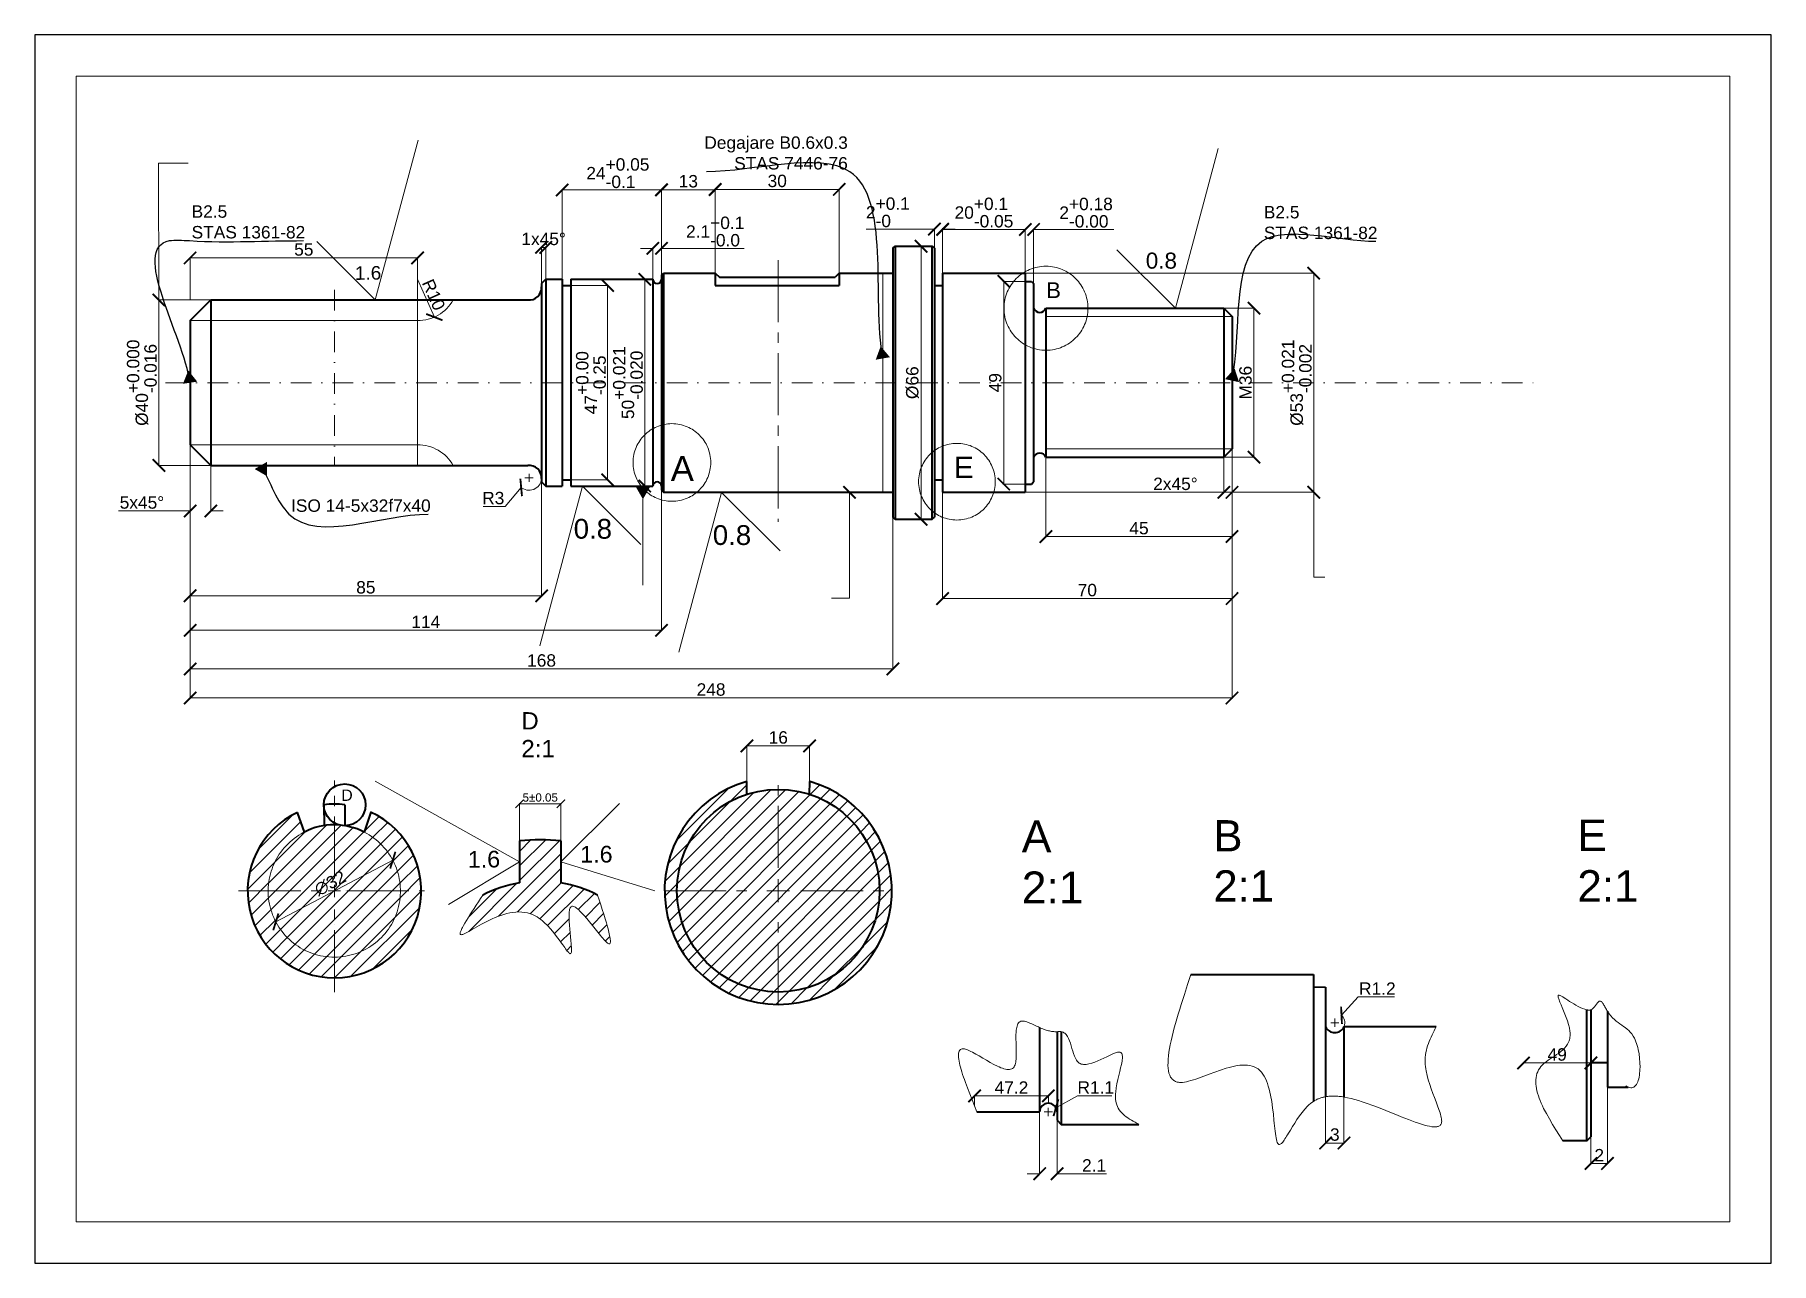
# Model space of a CAD drawing. Header units: inches. Extents: x 0 to 420, y 0 to 297.
import ezdxf

# ---------------------------------------------------------------- set-up
doc = ezdxf.new("R2010")
doc.units = ezdxf.units.IN
doc.header["$LTSCALE"] = 20
doc.header["$MEASUREMENT"] = 0
for name, pattern in [('ACAD_ISO02W100', [15, 12, -3]), ('CENTER2', [1.125, 0.75, -0.125, 0.125, -0.125]), ('DASHDOT2', [0.5, 0.25, -0.125, 0, -0.125])]:
    doc.linetypes.add(name, pattern=pattern)
for name, color, linetype, lineweight in [('axe', 160, 'DASHDOT2', 0), ('contur format interior', 252, 'Continuous', 0), ('cotare', 72, 'Continuous', 0), ('linie gorasa', 7, 'Continuous', 40), ('linie subtire', 7, 'ACAD_ISO02W100', 0)]:
    doc.layers.add(name, color=color, linetype=linetype, lineweight=lineweight)
doc.layers.add('format hartie', color=230, linetype='Continuous', lineweight=30, plot=False)
doc.styles.get("Standard").update_dxf_attribs({"font": 'arial.ttf'})
doc.dimstyles.get("Standard").update_dxf_attribs({"dimtxt": 3, "dimasz": 3, "dimexe": 0.18, "dimexo": 0.0625, "dimgap": 0.5, "dimtad": 1, "dimtoh": 1, "dimdec": 1, "dimzin": 12, "dimdsep": 46, "dimtxsty": 'Standard', "dimblk": 'ARCHTICK', "dimcen": 1, "dimclrd": 256, "dimclre": 256, "dimclrt": 256, "dimadec": 0, "dimazin": 3, "dimtfac": 1, "dimtdec": 1, "dimtofl": 0, "dimtmove": 0, "dimatfit": 0, "dimldrblk": 'DATUMFILLED', "dimfxl": 1, "dimtolj": 1, "dimtzin": 0, "dimlwd": -1, "dimlwe": -1, "dimarcsym": 0})

msp = doc.modelspace()

# ---------------------------------------------------------------- texts
at = {"layer": 'cotare'}
for s, height, p in [('0.8', 3.883, (268.72, 240.45)), ('0.8', 4.778, (130.35, 175.17)), ('0.8', 4.778, (164, 173.65)), ('1.6', 4.034, (131.93, 96.88))]:
    msp.add_text(s, height=height, dxfattribs=at).set_placement(p)
for height, rotation, p in [(3.273, 0.8161, (77.47, 237.73)), (4.034, 0.865, (104.76, 95.59))]:
    msp.add_text('1.6', height=height, rotation=rotation, dxfattribs=at).set_placement(p)
at = {"layer": 'cotare', "char_height": 3}
for s, insert, attachment_point in [('\\A1;Degajare B0.6x0.3\\PSTAS 7446-76', (196.65, 264.38), 9), ('\\A1;B2.5\\PSTAS 1361-82', (37.94, 247.72), 7), ('\\A1;B2.5\\PSTAS 1361-82', (297.27, 247.56), 7), ('\\A1;ISO 14-5x32f7x40', (61.99, 181.62), 7)]:
    msp.add_mtext(s, dxfattribs=dict(at, insert=insert, attachment_point=attachment_point))
at = {"layer": 'linie gorasa'}
msp.add_text('D', height=2.75, dxfattribs=at).set_placement((74.13, 111.78))
at = {"layer": 'linie subtire'}
for s, height, p in [('D', 4.18, (117.68, 129.05)), ('2:1', 4.182, (117.68, 122.33)), ('A', 7.69, (238.73, 99.37)), ('B', 7.55, (285.08, 99.57)), ('E', 7.63, (373.11, 99.65)), ('2:1', 7.687, (238.73, 87.02)), ('2:1', 7.55, (285.08, 87.45)), ('2:1', 7.627, (373.11, 87.4))]:
    msp.add_text(s, height=height, dxfattribs=at).set_placement(p)
at = {"layer": 'linie subtire', "attachment_point": 1}
for s, width, gutter_width, insert, char_height in [('B', 1.3626, 19.14, (244.63, 237.16), 3.83), ('A', 1.5057, 30.01, (153.83, 195.14), 6), ('E', 1.1718, 25.74, (222.31, 194.98), 5.15)]:
    msp.add_mtext_dynamic_manual_height_columns(s, width=width, gutter_width=gutter_width, heights=[0], dxfattribs=dict(at, insert=insert, char_height=char_height))

# ---------------------------------------------------------------- blocks, each defined once
blk = doc.blocks.new('_ArchTick')
at = {"color": 0, "linetype": 'ByBlock', "const_width": 0.15}
blk.add_lwpolyline([(-0.5, -0.5), (0.5, 0.5)], dxfattribs=at)
blk = doc.blocks.new('*D5')
at = {"layer": 'cotare', "transparency": 16777216}
for p, q in [((42.52, 232.88), (29.84, 232.88)), ((30.02, 192.88), (30.02, 232.88)), ((42.52, 192.88), (29.84, 192.88))]:
    blk.add_line(p, q, dxfattribs=at)
at = {"layer": 'Defpoints', "color": 0, "transparency": 16777216}
for p in [(30.02, 232.88), (42.58, 232.88), (42.58, 192.88)]:
    blk.add_point(p, dxfattribs=at)
at = {"layer": 'cotare', "transparency": 16777216, "xscale": 3, "yscale": 3, "zscale": 3}
for p, rotation in [((30.02, 232.88), 90), ((30.02, 192.88), 270)]:
    blk.add_blockref('_ArchTick', p, dxfattribs=dict(at, rotation=rotation))
at = {"layer": 'cotare', "transparency": 16777216, "insert": (25.9, 212.88), "char_height": 3, "attachment_point": 5, "rotation": 90}
blk.add_mtext('\\A1;%%C40\\S+0.000^ -0.016;', dxfattribs=at)
blk = doc.blocks.new('_DatumFilled')
at = {"color": 0, "linetype": 'ByBlock'}
blk.add_solid([(0, 0.58), (-1, 0), (0, -0.58)], dxfattribs=at)
blk = doc.blocks.new('*D11')
at = {"layer": 'cotare', "transparency": 16777216}
for p, q in [((243.05, 36.52), (243.05, 21.47)), ((247.25, 36.52), (247.25, 21.47)), ((243.05, 21.65), (240.05, 21.65)), ((247.25, 21.65), (259.19, 21.65))]:
    blk.add_line(p, q, dxfattribs=at)
at = {"layer": 'Defpoints', "color": 0, "transparency": 16777216}
for p in [(243.05, 36.58), (247.25, 36.58), (247.25, 21.65)]:
    blk.add_point(p, dxfattribs=at)
at = {"layer": 'cotare', "transparency": 16777216, "xscale": 3, "yscale": 3, "zscale": 3}
blk.add_blockref('_ArchTick', (243.05, 21.65), dxfattribs=at)
at = {"layer": 'cotare', "transparency": 16777216, "xscale": 3, "yscale": 3, "zscale": 3, "rotation": 180}
blk.add_blockref('_ArchTick', (247.25, 21.65), dxfattribs=at)
at = {"layer": 'cotare', "transparency": 16777216, "insert": (256.22, 23.66), "char_height": 3, "attachment_point": 5}
blk.add_mtext('\\A1;2.1', dxfattribs=at)
blk = doc.blocks.new('*U14')
at = {"layer": 'axe', "color": 0, "linetype": 'CENTER2', "transparency": 16777216}
for p, q in [((0, 3), (0, 26.72)), ((-23.16, 0), (-3, 0)), ((3, 0), (21.82, 0)), ((0, -24.45), (0, -3))]:
    blk.add_line(p, q, dxfattribs=at)
at = {"layer": 'axe', "color": 0, "linetype": 'Continuous', "transparency": 16777216}
for p, q in [((-1.5, 0), (1.5, 0)), ((0, -1.5), (0, 1.5))]:
    blk.add_line(p, q, dxfattribs=at)
blk = doc.blocks.new('*U15')
at = {"layer": 'axe', "color": 0, "linetype": 'CENTER2', "transparency": 16777216}
blk.add_line((0, 29.62), (0, -33.6), dxfattribs=at)
blk = doc.blocks.new('*D20')
at = {"layer": 'cotare', "transparency": 16777216}
for p, q in [((117.26, 102.15), (117.26, 111.25)), ((117.26, 111.07), (127.26, 111.07)), ((127.26, 102.15), (127.26, 111.25))]:
    blk.add_line(p, q, dxfattribs=at)
at = {"layer": 'Defpoints', "color": 0, "transparency": 16777216}
for p in [(127.26, 111.07), (117.26, 102.09), (127.26, 102.09)]:
    blk.add_point(p, dxfattribs=at)
at = {"layer": 'cotare', "transparency": 16777216, "xscale": 2, "yscale": 2, "zscale": 2, "rotation": 180}
blk.add_blockref('_ArchTick', (117.26, 111.07), dxfattribs=at)
at = {"layer": 'cotare', "transparency": 16777216, "xscale": 2, "yscale": 2, "zscale": 2}
blk.add_blockref('_ArchTick', (127.26, 111.07), dxfattribs=at)
at = {"layer": 'cotare', "transparency": 16777216, "insert": (122.26, 112.59), "char_height": 2, "attachment_point": 5}
blk.add_mtext('\\A1;5±0.05', dxfattribs=at)
blk = doc.blocks.new('*D24')
at = {"layer": 'cotare', "transparency": 16777216}
blk.add_line((58.31, 82.52), (86.6, 97.45), dxfattribs=at)
at = {"layer": 'Defpoints', "color": 0, "transparency": 16777216}
for p in [(86.6, 97.45), (58.31, 82.52)]:
    blk.add_point(p, dxfattribs=at)
at = {"layer": 'cotare', "transparency": 16777216, "xscale": 3, "yscale": 3, "zscale": 3}
for p, rotation in [((86.6, 97.45), 27.81935306880945), ((58.31, 82.52), 207.8193530688095)]:
    blk.add_blockref('_ArchTick', p, dxfattribs=dict(at, rotation=rotation))
at = {"layer": 'cotare', "transparency": 16777216, "insert": (71.47, 91.86), "char_height": 3, "attachment_point": 5, "rotation": 27.8194}
blk.add_mtext('\\A1;∅32', dxfattribs=at)
blk = doc.blocks.new('*D25')
at = {"layer": 'cotare', "transparency": 16777216}
for p, q in [((37.58, 232.94), (37.58, 243.23)), ((37.58, 243.05), (92.58, 243.05)), ((92.58, 232.94), (92.58, 243.23))]:
    blk.add_line(p, q, dxfattribs=at)
at = {"layer": 'Defpoints', "color": 0, "transparency": 16777216}
for p in [(92.58, 243.05), (37.58, 232.88), (92.58, 232.88)]:
    blk.add_point(p, dxfattribs=at)
at = {"layer": 'cotare', "transparency": 16777216, "xscale": 3, "yscale": 3, "zscale": 3, "rotation": 180}
blk.add_blockref('_ArchTick', (37.58, 243.05), dxfattribs=at)
at = {"layer": 'cotare', "transparency": 16777216, "xscale": 3, "yscale": 3, "zscale": 3}
blk.add_blockref('_ArchTick', (92.58, 243.05), dxfattribs=at)
at = {"layer": 'cotare', "transparency": 16777216, "insert": (65.08, 245.07), "char_height": 3, "attachment_point": 5}
blk.add_mtext('\\A1;55', dxfattribs=at)
blk = doc.blocks.new('*D27')
at = {"layer": 'cotare', "transparency": 16777216}
blk.add_line((92.58, 237.88), (96.65, 228.74), dxfattribs=at)
at = {"layer": 'Defpoints', "color": 0, "transparency": 16777216}
for p in [(92.58, 237.88), (96.65, 228.74)]:
    blk.add_point(p, dxfattribs=at)
at = {"layer": 'cotare', "transparency": 16777216, "xscale": 3, "yscale": 3, "zscale": 3, "rotation": 293.988805278494}
blk.add_blockref('_ArchTick', (96.65, 228.74), dxfattribs=at)
at = {"layer": 'cotare', "transparency": 16777216, "insert": (96.47, 234.14), "char_height": 3, "attachment_point": 5, "rotation": 293.9888}
blk.add_mtext('\\A1;R10', dxfattribs=at)
blk = doc.blocks.new('*D29')
at = {"layer": 'cotare', "transparency": 16777216}
for p, q in [((127.58, 237.94), (127.58, 259.65)), ((127.58, 259.47), (151.58, 259.47)), ((151.58, 237.94), (151.58, 259.65))]:
    blk.add_line(p, q, dxfattribs=at)
at = {"layer": 'Defpoints', "color": 0, "transparency": 16777216}
for p in [(151.58, 259.47), (127.58, 237.88), (151.58, 237.88)]:
    blk.add_point(p, dxfattribs=at)
at = {"layer": 'cotare', "transparency": 16777216, "xscale": 3, "yscale": 3, "zscale": 3, "rotation": 180}
blk.add_blockref('_ArchTick', (127.58, 259.47), dxfattribs=at)
at = {"layer": 'cotare', "transparency": 16777216, "xscale": 3, "yscale": 3, "zscale": 3}
blk.add_blockref('_ArchTick', (151.58, 259.47), dxfattribs=at)
at = {"layer": 'cotare', "transparency": 16777216, "insert": (141.04, 263.54), "char_height": 3, "attachment_point": 5}
blk.add_mtext('\\A1;24\\S+0.05^ -0.1;', dxfattribs=at)
blk = doc.blocks.new('*D30')
at = {"layer": 'cotare', "transparency": 16777216}
for p, q in [((122.58, 236.94), (122.58, 245.77)), ((122.58, 245.59), (123.58, 245.59)), ((123.58, 237.94), (123.58, 245.77))]:
    blk.add_line(p, q, dxfattribs=at)
at = {"layer": 'Defpoints', "color": 0, "transparency": 16777216}
for p in [(123.58, 245.59), (122.58, 236.88), (123.58, 237.88)]:
    blk.add_point(p, dxfattribs=at)
at = {"layer": 'cotare', "transparency": 16777216, "xscale": 3, "yscale": 3, "zscale": 3, "rotation": 180}
blk.add_blockref('_ArchTick', (122.58, 245.59), dxfattribs=at)
at = {"layer": 'cotare', "transparency": 16777216, "xscale": 3, "yscale": 3, "zscale": 3}
blk.add_blockref('_ArchTick', (123.58, 245.59), dxfattribs=at)
at = {"layer": 'cotare', "transparency": 16777216, "insert": (123.08, 247.62), "char_height": 3, "attachment_point": 5}
blk.add_mtext('\\A1;1x45%%d', dxfattribs=at)
blk = doc.blocks.new('*D31')
at = {"layer": 'cotare', "transparency": 16777216}
for p, q in [((149.48, 245.36), (146.48, 245.36)), ((149.48, 237.94), (149.48, 245.54)), ((151.58, 237.94), (151.58, 245.54)), ((151.58, 245.36), (171.57, 245.36))]:
    blk.add_line(p, q, dxfattribs=at)
at = {"layer": 'Defpoints', "color": 0, "transparency": 16777216}
for p in [(151.58, 245.36), (149.48, 237.88), (151.58, 237.88)]:
    blk.add_point(p, dxfattribs=at)
at = {"layer": 'cotare', "transparency": 16777216, "xscale": 3, "yscale": 3, "zscale": 3}
blk.add_blockref('_ArchTick', (149.48, 245.36), dxfattribs=at)
at = {"layer": 'cotare', "transparency": 16777216, "xscale": 3, "yscale": 3, "zscale": 3, "rotation": 180}
blk.add_blockref('_ArchTick', (151.58, 245.36), dxfattribs=at)
at = {"layer": 'cotare', "transparency": 16777216, "insert": (164.58, 249.43), "char_height": 3, "attachment_point": 5}
blk.add_mtext('\\A1;2.1\\S+0.1^ -0.0;', dxfattribs=at)
blk = doc.blocks.new('*D32')
at = {"layer": 'cotare', "transparency": 16777216}
for p, q in [((151.58, 238.94), (151.58, 259.71)), ((151.58, 259.53), (164.58, 259.53)), ((164.58, 239.44), (164.58, 259.71))]:
    blk.add_line(p, q, dxfattribs=at)
at = {"layer": 'Defpoints', "color": 0, "transparency": 16777216}
for p in [(164.58, 259.53), (151.58, 238.88), (164.58, 239.38)]:
    blk.add_point(p, dxfattribs=at)
at = {"layer": 'cotare', "transparency": 16777216, "xscale": 3, "yscale": 3, "zscale": 3, "rotation": 180}
blk.add_blockref('_ArchTick', (151.58, 259.53), dxfattribs=at)
at = {"layer": 'cotare', "transparency": 16777216, "xscale": 3, "yscale": 3, "zscale": 3}
blk.add_blockref('_ArchTick', (164.58, 259.53), dxfattribs=at)
at = {"layer": 'cotare', "transparency": 16777216, "insert": (158.08, 261.57), "char_height": 3, "attachment_point": 5}
blk.add_mtext('\\A1;13', dxfattribs=at)
blk = doc.blocks.new('*D33')
at = {"layer": 'cotare', "transparency": 16777216}
for p, q in [((164.58, 239.44), (164.58, 259.79)), ((164.58, 259.61), (194.58, 259.61)), ((194.58, 239.44), (194.58, 259.79))]:
    blk.add_line(p, q, dxfattribs=at)
at = {"layer": 'Defpoints', "color": 0, "transparency": 16777216}
for p in [(194.58, 259.61), (164.58, 239.38), (194.58, 239.38)]:
    blk.add_point(p, dxfattribs=at)
at = {"layer": 'cotare', "transparency": 16777216, "xscale": 3, "yscale": 3, "zscale": 3, "rotation": 180}
blk.add_blockref('_ArchTick', (164.58, 259.61), dxfattribs=at)
at = {"layer": 'cotare', "transparency": 16777216, "xscale": 3, "yscale": 3, "zscale": 3}
blk.add_blockref('_ArchTick', (194.58, 259.61), dxfattribs=at)
at = {"layer": 'cotare', "transparency": 16777216, "insert": (179.58, 261.65), "char_height": 3, "attachment_point": 5}
blk.add_mtext('\\A1;30', dxfattribs=at)
blk = doc.blocks.new('*D34')
at = {"layer": 'cotare', "transparency": 16777216}
for p, q in [((217.58, 250.02), (201.11, 250.02)), ((217.58, 239.44), (217.58, 250.2)), ((219.58, 239.44), (219.58, 250.2)), ((219.58, 250.02), (222.58, 250.02))]:
    blk.add_line(p, q, dxfattribs=at)
at = {"layer": 'Defpoints', "color": 0, "transparency": 16777216}
for p in [(217.58, 250.02), (217.58, 239.38), (219.58, 239.38)]:
    blk.add_point(p, dxfattribs=at)
at = {"layer": 'cotare', "transparency": 16777216, "xscale": 3, "yscale": 3, "zscale": 3}
blk.add_blockref('_ArchTick', (217.58, 250.02), dxfattribs=at)
at = {"layer": 'cotare', "transparency": 16777216, "xscale": 3, "yscale": 3, "zscale": 3, "rotation": 180}
blk.add_blockref('_ArchTick', (219.58, 250.02), dxfattribs=at)
at = {"layer": 'cotare', "transparency": 16777216, "insert": (206.34, 254.08), "char_height": 3, "attachment_point": 5}
blk.add_mtext('\\A1;2\\S+0.1^ -0;', dxfattribs=at)
blk = doc.blocks.new('*D35')
at = {"layer": 'cotare', "transparency": 16777216}
for p, q in [((219.58, 239.44), (219.58, 250.11)), ((219.58, 249.93), (239.58, 249.93)), ((239.58, 239.44), (239.58, 250.11))]:
    blk.add_line(p, q, dxfattribs=at)
at = {"layer": 'Defpoints', "color": 0, "transparency": 16777216}
for p in [(239.58, 249.93), (219.58, 239.38), (239.58, 239.38)]:
    blk.add_point(p, dxfattribs=at)
at = {"layer": 'cotare', "transparency": 16777216, "xscale": 3, "yscale": 3, "zscale": 3, "rotation": 180}
blk.add_blockref('_ArchTick', (219.58, 249.93), dxfattribs=at)
at = {"layer": 'cotare', "transparency": 16777216, "xscale": 3, "yscale": 3, "zscale": 3}
blk.add_blockref('_ArchTick', (239.58, 249.93), dxfattribs=at)
at = {"layer": 'cotare', "transparency": 16777216, "insert": (229.58, 254.02), "char_height": 3, "attachment_point": 5}
blk.add_mtext('\\A1;20\\S+0.1^ -0.05;', dxfattribs=at)
blk = doc.blocks.new('*D36')
at = {"layer": 'cotare', "transparency": 16777216}
for p, q in [((239.58, 249.93), (236.58, 249.93)), ((239.58, 236.94), (239.58, 250.11)), ((241.58, 236.94), (241.58, 250.11)), ((241.58, 249.93), (260.98, 249.93))]:
    blk.add_line(p, q, dxfattribs=at)
at = {"layer": 'Defpoints', "color": 0, "transparency": 16777216}
for p in [(239.58, 249.93), (239.58, 236.88), (241.58, 236.88)]:
    blk.add_point(p, dxfattribs=at)
at = {"layer": 'cotare', "transparency": 16777216, "xscale": 3, "yscale": 3, "zscale": 3}
blk.add_blockref('_ArchTick', (239.58, 249.93), dxfattribs=at)
at = {"layer": 'cotare', "transparency": 16777216, "xscale": 3, "yscale": 3, "zscale": 3, "rotation": 180}
blk.add_blockref('_ArchTick', (241.58, 249.93), dxfattribs=at)
at = {"layer": 'cotare', "transparency": 16777216, "insert": (254.28, 253.99), "char_height": 3, "attachment_point": 5}
blk.add_mtext('\\A1;2\\S+0.18^ -0.00;', dxfattribs=at)
blk = doc.blocks.new('*D37')
at = {"layer": 'cotare', "transparency": 16777216}
for p, q in [((239.52, 237.38), (234.18, 237.38)), ((234.36, 237.38), (234.36, 188.38)), ((239.52, 188.38), (234.18, 188.38))]:
    blk.add_line(p, q, dxfattribs=at)
at = {"layer": 'Defpoints', "color": 0, "transparency": 16777216}
for p in [(239.58, 237.38), (234.36, 188.38), (239.58, 188.38)]:
    blk.add_point(p, dxfattribs=at)
at = {"layer": 'cotare', "transparency": 16777216, "xscale": 3, "yscale": 3, "zscale": 3}
for p, rotation in [((234.36, 237.38), 90), ((234.36, 188.38), 270)]:
    blk.add_blockref('_ArchTick', p, dxfattribs=dict(at, rotation=rotation))
at = {"layer": 'cotare', "transparency": 16777216, "insert": (232.33, 212.88), "char_height": 3, "attachment_point": 5, "rotation": 90}
blk.add_mtext('\\A1;49', dxfattribs=at)
blk = doc.blocks.new('*D39')
at = {"layer": 'cotare', "transparency": 16777216}
for p, q in [((214.39, 245.88), (214.39, 179.88)), ((214.45, 245.88), (214.57, 245.88)), ((214.45, 179.88), (214.57, 179.88))]:
    blk.add_line(p, q, dxfattribs=at)
at = {"layer": 'Defpoints', "color": 0, "transparency": 16777216}
for p in [(214.39, 245.88), (214.39, 179.88), (214.39, 179.88)]:
    blk.add_point(p, dxfattribs=at)
at = {"layer": 'cotare', "transparency": 16777216, "xscale": 3, "yscale": 3, "zscale": 3}
for p, rotation in [((214.39, 245.88), 90), ((214.39, 179.88), 270)]:
    blk.add_blockref('_ArchTick', p, dxfattribs=dict(at, rotation=rotation))
at = {"layer": 'cotare', "transparency": 16777216, "insert": (212.28, 212.88), "char_height": 3, "attachment_point": 5, "rotation": 90}
blk.add_mtext('\\A1;%%C66', dxfattribs=at)
blk = doc.blocks.new('*D40')
at = {"layer": 'cotare', "transparency": 16777216}
for p, q in [((129.75, 236.38), (138.75, 236.38)), ((138.57, 189.38), (138.57, 236.38)), ((129.75, 189.38), (138.75, 189.38))]:
    blk.add_line(p, q, dxfattribs=at)
at = {"layer": 'Defpoints', "color": 0, "transparency": 16777216}
for p in [(129.68, 236.38), (138.57, 236.38), (129.68, 189.38)]:
    blk.add_point(p, dxfattribs=at)
at = {"layer": 'cotare', "transparency": 16777216, "xscale": 3, "yscale": 3, "zscale": 3}
for p, rotation in [((138.57, 236.38), 90), ((138.57, 189.38), 270)]:
    blk.add_blockref('_ArchTick', p, dxfattribs=dict(at, rotation=rotation))
at = {"layer": 'cotare', "transparency": 16777216, "insert": (134.51, 212.88), "char_height": 3, "attachment_point": 5, "rotation": 90}
blk.add_mtext('\\A1;47\\S+0.00^ -0.25;', dxfattribs=at)
blk = doc.blocks.new('*D41')
at = {"layer": 'cotare', "transparency": 16777216}
for p, q in [((147.55, 237.88), (147.55, 187.88)), ((147.62, 237.88), (147.73, 237.88)), ((147.62, 187.88), (147.73, 187.88))]:
    blk.add_line(p, q, dxfattribs=at)
at = {"layer": 'Defpoints', "color": 0, "transparency": 16777216}
for p in [(147.55, 237.88), (147.55, 187.88), (147.55, 187.88)]:
    blk.add_point(p, dxfattribs=at)
at = {"layer": 'cotare', "transparency": 16777216, "xscale": 3, "yscale": 3, "zscale": 3}
for p, rotation in [((147.55, 237.88), 90), ((147.55, 187.88), 270)]:
    blk.add_blockref('_ArchTick', p, dxfattribs=dict(at, rotation=rotation))
at = {"layer": 'cotare', "transparency": 16777216, "insert": (143.46, 212.88), "char_height": 3, "attachment_point": 5, "rotation": 90}
blk.add_mtext('\\A1;50\\S+0.021^ -0.020;', dxfattribs=at)
blk = doc.blocks.new('*D42')
at = {"layer": 'cotare', "transparency": 16777216}
for p, q in [((287.63, 230.88), (295.06, 230.88)), ((294.88, 230.88), (294.88, 194.88)), ((287.63, 194.88), (295.06, 194.88))]:
    blk.add_line(p, q, dxfattribs=at)
at = {"layer": 'Defpoints', "color": 0, "transparency": 16777216}
for p in [(287.57, 230.88), (287.57, 194.88), (294.88, 194.88)]:
    blk.add_point(p, dxfattribs=at)
at = {"layer": 'cotare', "transparency": 16777216, "xscale": 3, "yscale": 3, "zscale": 3}
for p, rotation in [((294.88, 230.88), 90), ((294.88, 194.88), 270)]:
    blk.add_blockref('_ArchTick', p, dxfattribs=dict(at, rotation=rotation))
at = {"layer": 'cotare', "transparency": 16777216, "insert": (292.85, 212.88), "char_height": 3, "attachment_point": 5, "rotation": 90}
blk.add_mtext('\\A1;M36', dxfattribs=at)
blk = doc.blocks.new('*D43')
at = {"layer": 'cotare', "transparency": 16777216}
for p, q in [((239.65, 239.38), (309.51, 239.38)), ((309.33, 239.38), (309.33, 186.38)), ((239.65, 186.38), (309.51, 186.38))]:
    blk.add_line(p, q, dxfattribs=at)
at = {"layer": 'Defpoints', "color": 0, "transparency": 16777216}
for p in [(239.58, 239.38), (239.58, 186.38), (309.33, 186.38)]:
    blk.add_point(p, dxfattribs=at)
at = {"layer": 'cotare', "transparency": 16777216, "xscale": 3, "yscale": 3, "zscale": 3}
for p, rotation in [((309.33, 239.38), 90), ((309.33, 186.38), 270)]:
    blk.add_blockref('_ArchTick', p, dxfattribs=dict(at, rotation=rotation))
at = {"layer": 'cotare', "transparency": 16777216, "insert": (305.21, 212.88), "char_height": 3, "attachment_point": 5, "rotation": 90}
blk.add_mtext('\\A1;%%C53\\S+0.021^ -0.002;', dxfattribs=at)
blk = doc.blocks.new('*D45')
at = {"layer": 'cotare', "transparency": 16777216}
for p, q in [((244.58, 195.82), (244.58, 175.5)), ((289.58, 197.02), (289.58, 175.5)), ((289.58, 175.68), (244.58, 175.68))]:
    blk.add_line(p, q, dxfattribs=at)
at = {"layer": 'Defpoints', "color": 0, "transparency": 16777216}
for p in [(244.58, 195.88), (289.58, 197.08), (244.58, 175.68)]:
    blk.add_point(p, dxfattribs=at)
at = {"layer": 'cotare', "transparency": 16777216, "xscale": 3, "yscale": 3, "zscale": 3, "rotation": 180}
blk.add_blockref('_ArchTick', (244.58, 175.68), dxfattribs=at)
at = {"layer": 'cotare', "transparency": 16777216, "xscale": 3, "yscale": 3, "zscale": 3}
blk.add_blockref('_ArchTick', (289.58, 175.68), dxfattribs=at)
at = {"layer": 'cotare', "transparency": 16777216, "insert": (267.08, 177.7), "char_height": 3, "attachment_point": 5}
blk.add_mtext('\\A1;45', dxfattribs=at)
blk = doc.blocks.new('*D46')
at = {"layer": 'cotare', "transparency": 16777216}
for p, q in [((287.57, 196.82), (287.57, 186.2)), ((289.58, 196.82), (289.58, 186.2)), ((287.57, 186.38), (270.2, 186.38)), ((289.58, 186.38), (292.58, 186.38))]:
    blk.add_line(p, q, dxfattribs=at)
at = {"layer": 'Defpoints', "color": 0, "transparency": 16777216}
for p in [(287.57, 196.88), (289.58, 196.88), (287.57, 186.38)]:
    blk.add_point(p, dxfattribs=at)
at = {"layer": 'cotare', "transparency": 16777216, "xscale": 3, "yscale": 3, "zscale": 3}
blk.add_blockref('_ArchTick', (287.57, 186.38), dxfattribs=at)
at = {"layer": 'cotare', "transparency": 16777216, "xscale": 3, "yscale": 3, "zscale": 3, "rotation": 180}
blk.add_blockref('_ArchTick', (289.58, 186.38), dxfattribs=at)
at = {"layer": 'cotare', "transparency": 16777216, "insert": (275.89, 188.41), "char_height": 3, "attachment_point": 5}
blk.add_mtext('\\A1;2x45%%d', dxfattribs=at)
blk = doc.blocks.new('*D47')
at = {"layer": 'cotare', "transparency": 16777216}
for p, q in [((289.58, 196.82), (289.58, 160.5)), ((219.58, 186.32), (219.58, 160.5)), ((289.58, 160.68), (219.58, 160.68))]:
    blk.add_line(p, q, dxfattribs=at)
at = {"layer": 'Defpoints', "color": 0, "transparency": 16777216}
for p in [(289.58, 196.88), (219.58, 186.38), (219.58, 160.68)]:
    blk.add_point(p, dxfattribs=at)
at = {"layer": 'cotare', "transparency": 16777216, "xscale": 3, "yscale": 3, "zscale": 3, "rotation": 180}
blk.add_blockref('_ArchTick', (219.58, 160.68), dxfattribs=at)
at = {"layer": 'cotare', "transparency": 16777216, "xscale": 3, "yscale": 3, "zscale": 3}
blk.add_blockref('_ArchTick', (289.58, 160.68), dxfattribs=at)
at = {"layer": 'cotare', "transparency": 16777216, "insert": (254.58, 162.72), "char_height": 3, "attachment_point": 5}
blk.add_mtext('\\A1;70', dxfattribs=at)
blk = doc.blocks.new('*D48')
at = {"layer": 'cotare', "transparency": 16777216}
for p, q in [((37.58, 197.82), (37.58, 136.48)), ((289.58, 194.82), (289.58, 136.48)), ((37.58, 136.66), (289.58, 136.66))]:
    blk.add_line(p, q, dxfattribs=at)
at = {"layer": 'Defpoints', "color": 0, "transparency": 16777216}
for p in [(37.58, 197.88), (289.58, 194.88), (289.58, 136.66)]:
    blk.add_point(p, dxfattribs=at)
at = {"layer": 'cotare', "transparency": 16777216, "xscale": 3, "yscale": 3, "zscale": 3, "rotation": 180}
blk.add_blockref('_ArchTick', (37.58, 136.66), dxfattribs=at)
at = {"layer": 'cotare', "transparency": 16777216, "xscale": 3, "yscale": 3, "zscale": 3}
blk.add_blockref('_ArchTick', (289.58, 136.66), dxfattribs=at)
at = {"layer": 'cotare', "transparency": 16777216, "insert": (163.58, 138.69), "char_height": 3, "attachment_point": 5}
blk.add_mtext('\\A1;248', dxfattribs=at)
blk = doc.blocks.new('*D49')
at = {"layer": 'cotare', "transparency": 16777216}
for p, q in [((37.58, 180.32), (37.58, 143.5)), ((207.58, 180.32), (207.58, 143.5)), ((207.58, 143.68), (37.58, 143.68))]:
    blk.add_line(p, q, dxfattribs=at)
at = {"layer": 'Defpoints', "color": 0, "transparency": 16777216}
for p in [(37.58, 180.38), (207.58, 180.38), (37.58, 143.68)]:
    blk.add_point(p, dxfattribs=at)
at = {"layer": 'cotare', "transparency": 16777216, "xscale": 3, "yscale": 3, "zscale": 3, "rotation": 180}
blk.add_blockref('_ArchTick', (37.58, 143.68), dxfattribs=at)
at = {"layer": 'cotare', "transparency": 16777216, "xscale": 3, "yscale": 3, "zscale": 3}
blk.add_blockref('_ArchTick', (207.58, 143.68), dxfattribs=at)
at = {"layer": 'cotare', "transparency": 16777216, "insert": (122.58, 145.71), "char_height": 3, "attachment_point": 5}
blk.add_mtext('\\A1;168', dxfattribs=at)
blk = doc.blocks.new('*D50')
at = {"layer": 'cotare', "transparency": 16777216}
for p, q in [((37.58, 186.82), (37.58, 152.85)), ((151.58, 186.82), (151.58, 152.85)), ((151.58, 153.03), (37.58, 153.03))]:
    blk.add_line(p, q, dxfattribs=at)
at = {"layer": 'Defpoints', "color": 0, "transparency": 16777216}
for p in [(37.58, 186.88), (151.58, 186.88), (37.58, 153.03)]:
    blk.add_point(p, dxfattribs=at)
at = {"layer": 'cotare', "transparency": 16777216, "xscale": 3, "yscale": 3, "zscale": 3, "rotation": 180}
blk.add_blockref('_ArchTick', (37.58, 153.03), dxfattribs=at)
at = {"layer": 'cotare', "transparency": 16777216, "xscale": 3, "yscale": 3, "zscale": 3}
blk.add_blockref('_ArchTick', (151.58, 153.03), dxfattribs=at)
at = {"layer": 'cotare', "transparency": 16777216, "insert": (94.58, 155.04), "char_height": 3, "attachment_point": 5}
blk.add_mtext('\\A1;114', dxfattribs=at)
blk = doc.blocks.new('*D51')
at = {"layer": 'cotare', "transparency": 16777216}
for p, q in [((37.58, 186.82), (37.58, 161.18)), ((122.58, 188.82), (122.58, 161.18)), ((122.58, 161.36), (37.58, 161.36))]:
    blk.add_line(p, q, dxfattribs=at)
at = {"layer": 'Defpoints', "color": 0, "transparency": 16777216}
for p in [(37.58, 186.88), (122.58, 188.88), (37.58, 161.36)]:
    blk.add_point(p, dxfattribs=at)
at = {"layer": 'cotare', "transparency": 16777216, "xscale": 3, "yscale": 3, "zscale": 3, "rotation": 180}
blk.add_blockref('_ArchTick', (37.58, 161.36), dxfattribs=at)
at = {"layer": 'cotare', "transparency": 16777216, "xscale": 3, "yscale": 3, "zscale": 3}
blk.add_blockref('_ArchTick', (122.58, 161.36), dxfattribs=at)
at = {"layer": 'cotare', "transparency": 16777216, "insert": (80.08, 163.39), "char_height": 3, "attachment_point": 5}
blk.add_mtext('\\A1;85', dxfattribs=at)
blk = doc.blocks.new('*D52')
at = {"layer": 'cotare', "transparency": 16777216}
for p, q in [((37.58, 192.82), (37.58, 181.69)), ((42.58, 192.82), (42.58, 181.69)), ((37.58, 181.87), (20.27, 181.87)), ((42.58, 181.87), (45.58, 181.87))]:
    blk.add_line(p, q, dxfattribs=at)
at = {"layer": 'Defpoints', "color": 0, "transparency": 16777216}
for p in [(37.58, 192.88), (42.58, 192.88), (37.58, 181.87)]:
    blk.add_point(p, dxfattribs=at)
at = {"layer": 'cotare', "transparency": 16777216, "xscale": 3, "yscale": 3, "zscale": 3}
blk.add_blockref('_ArchTick', (37.58, 181.87), dxfattribs=at)
at = {"layer": 'cotare', "transparency": 16777216, "xscale": 3, "yscale": 3, "zscale": 3, "rotation": 180}
blk.add_blockref('_ArchTick', (42.58, 181.87), dxfattribs=at)
at = {"layer": 'cotare', "transparency": 16777216, "insert": (25.93, 183.9), "char_height": 3, "attachment_point": 5}
blk.add_mtext('\\A1;5x45%%d', dxfattribs=at)
blk = doc.blocks.new('*D53')
at = {"layer": 'cotare', "transparency": 16777216}
for p, q in [((118.57, 189.88), (120.57, 189.88)), ((119.57, 188.88), (119.57, 190.88)), ((117.65, 187.56), (113.82, 182.94)), ((113.82, 182.94), (108.48, 182.94))]:
    blk.add_line(p, q, dxfattribs=at)
blk.add_arc((119.57, 189.88), 3.01, 226.8855, 356.216, dxfattribs=at)
at = {"layer": 'Defpoints', "color": 0, "transparency": 16777216}
for p in [(119.57, 189.88), (117.65, 187.56)]:
    blk.add_point(p, dxfattribs=at)
at = {"layer": 'cotare', "transparency": 16777216, "xscale": 3, "yscale": 3, "zscale": 3, "rotation": 50.30722199148471}
blk.add_blockref('_ArchTick', (117.65, 187.56), dxfattribs=at)
at = {"layer": 'cotare', "transparency": 16777216, "insert": (110.9, 184.97), "char_height": 3, "attachment_point": 5}
blk.add_mtext('\\A1;R3', dxfattribs=at)
blk = doc.blocks.new('*D54')
at = {"layer": 'cotare', "transparency": 16777216}
for p, q in [((246.99, 37.6), (252.24, 40.51)), ((252.24, 40.51), (260.5, 40.51)), ((244.15, 36.58), (246.15, 36.58)), ((245.15, 35.58), (245.15, 37.58))]:
    blk.add_line(p, q, dxfattribs=at)
at = {"layer": 'Defpoints', "color": 0, "transparency": 16777216}
for p in [(245.15, 36.58), (246.99, 37.6)]:
    blk.add_point(p, dxfattribs=at)
at = {"layer": 'cotare', "transparency": 16777216, "xscale": 3, "yscale": 3, "zscale": 3, "rotation": 208.9569306059067}
blk.add_blockref('_ArchTick', (246.99, 37.6), dxfattribs=at)
at = {"layer": 'cotare', "transparency": 16777216, "insert": (256.62, 42.51), "char_height": 3, "attachment_point": 5}
blk.add_mtext('\\A1;R1.1', dxfattribs=at)
blk = doc.blocks.new('*D55')
at = {"layer": 'cotare', "transparency": 16777216}
for p, q in [((227.3, 38.11), (227.3, 40.65)), ((245.17, 40.47), (227.3, 40.47)), ((245.17, 38.75), (245.17, 40.65))]:
    blk.add_line(p, q, dxfattribs=at)
at = {"layer": 'Defpoints', "color": 0, "transparency": 16777216}
for p in [(227.3, 40.47), (227.3, 38.05), (245.17, 38.68)]:
    blk.add_point(p, dxfattribs=at)
at = {"layer": 'cotare', "transparency": 16777216, "xscale": 3, "yscale": 3, "zscale": 3, "rotation": 180}
blk.add_blockref('_ArchTick', (227.3, 40.47), dxfattribs=at)
at = {"layer": 'cotare', "transparency": 16777216, "xscale": 3, "yscale": 3, "zscale": 3}
blk.add_blockref('_ArchTick', (245.17, 40.47), dxfattribs=at)
at = {"layer": 'cotare', "transparency": 16777216, "insert": (236.23, 42.48), "char_height": 3, "attachment_point": 5}
blk.add_mtext('\\A1;47.2', dxfattribs=at)
blk = doc.blocks.new('*D57')
at = {"layer": 'cotare', "transparency": 16777216}
for p, q in [((316.06, 59.94), (320.08, 64.39)), ((320.08, 64.39), (328.88, 64.39)), ((314.44, 57.16), (314.44, 59.16)), ((313.44, 58.16), (315.44, 58.16))]:
    blk.add_line(p, q, dxfattribs=at)
blk.add_arc((314.44, 58.16), 2.41, 338.8687, 52.1686, dxfattribs=at)
at = {"layer": 'Defpoints', "color": 0, "transparency": 16777216}
for p in [(316.06, 59.94), (314.44, 58.16)]:
    blk.add_point(p, dxfattribs=at)
at = {"layer": 'cotare', "transparency": 16777216, "xscale": 3, "yscale": 3, "zscale": 3, "rotation": 227.8814922316863}
blk.add_blockref('_ArchTick', (316.06, 59.94), dxfattribs=at)
at = {"layer": 'cotare', "transparency": 16777216, "insert": (324.73, 66.4), "char_height": 3, "attachment_point": 5}
blk.add_mtext('\\A1;R1.2', dxfattribs=at)
blk = doc.blocks.new('*D58')
at = {"layer": 'cotare', "transparency": 16777216}
for p, q in [((312.22, 49.57), (312.22, 28.89)), ((316.66, 49.57), (316.66, 28.89)), ((312.22, 29.07), (316.66, 29.07))]:
    blk.add_line(p, q, dxfattribs=at)
at = {"layer": 'Defpoints', "color": 0, "transparency": 16777216}
for p in [(312.22, 49.63), (316.66, 49.63), (316.66, 29.07)]:
    blk.add_point(p, dxfattribs=at)
at = {"layer": 'cotare', "transparency": 16777216, "xscale": 3, "yscale": 3, "zscale": 3, "rotation": 180}
blk.add_blockref('_ArchTick', (312.22, 29.07), dxfattribs=at)
at = {"layer": 'cotare', "transparency": 16777216, "xscale": 3, "yscale": 3, "zscale": 3}
blk.add_blockref('_ArchTick', (316.66, 29.07), dxfattribs=at)
at = {"layer": 'cotare', "transparency": 16777216, "insert": (314.44, 31.1), "char_height": 3, "attachment_point": 5}
blk.add_mtext('\\A1;3', dxfattribs=at)
blk = doc.blocks.new('*D60')
at = {"layer": 'cotare', "transparency": 16777216}
for p, q in [((376.39, 48.51), (376.39, 23.94)), ((380.39, 48.51), (380.39, 23.94)), ((376.39, 24.12), (380.39, 24.12))]:
    blk.add_line(p, q, dxfattribs=at)
at = {"layer": 'Defpoints', "color": 0, "transparency": 16777216}
for p in [(376.39, 48.57), (380.39, 48.57), (380.39, 24.12)]:
    blk.add_point(p, dxfattribs=at)
at = {"layer": 'cotare', "transparency": 16777216, "xscale": 3, "yscale": 3, "zscale": 3, "rotation": 180}
blk.add_blockref('_ArchTick', (376.39, 24.12), dxfattribs=at)
at = {"layer": 'cotare', "transparency": 16777216, "xscale": 3, "yscale": 3, "zscale": 3}
blk.add_blockref('_ArchTick', (380.39, 24.12), dxfattribs=at)
at = {"layer": 'cotare', "transparency": 16777216, "insert": (378.39, 26.13), "char_height": 3, "attachment_point": 5}
blk.add_mtext('\\A1;2', dxfattribs=at)
blk = doc.blocks.new('*D61')
at = {"layer": 'cotare', "transparency": 16777216}
for p, q in [((360.06, 48.51), (360.06, 48.24)), ((376.39, 48.42), (360.06, 48.42)), ((376.39, 48.51), (376.39, 48.24))]:
    blk.add_line(p, q, dxfattribs=at)
at = {"layer": 'Defpoints', "color": 0, "transparency": 16777216}
for p in [(360.06, 48.57), (360.06, 48.42), (376.39, 48.57)]:
    blk.add_point(p, dxfattribs=at)
at = {"layer": 'cotare', "transparency": 16777216, "xscale": 3, "yscale": 3, "zscale": 3, "rotation": 180}
blk.add_blockref('_ArchTick', (360.06, 48.42), dxfattribs=at)
at = {"layer": 'cotare', "transparency": 16777216, "xscale": 3, "yscale": 3, "zscale": 3}
blk.add_blockref('_ArchTick', (376.39, 48.42), dxfattribs=at)
at = {"layer": 'cotare', "transparency": 16777216, "insert": (368.22, 50.45), "char_height": 3, "attachment_point": 5}
blk.add_mtext('\\A1;49', dxfattribs=at)
blk = doc.blocks.new('*D66')
at = {"layer": 'cotare', "transparency": 16777216}
for p, q in [((172.26, 113.44), (172.26, 125.25)), ((172.26, 125.07), (187.41, 125.07)), ((187.41, 113.44), (187.41, 125.25))]:
    blk.add_line(p, q, dxfattribs=at)
at = {"layer": 'Defpoints', "color": 0, "transparency": 16777216}
for p in [(187.41, 125.07), (172.26, 113.37), (187.41, 113.37)]:
    blk.add_point(p, dxfattribs=at)
at = {"layer": 'cotare', "transparency": 16777216, "xscale": 3, "yscale": 3, "zscale": 3, "rotation": 180}
blk.add_blockref('_ArchTick', (172.26, 125.07), dxfattribs=at)
at = {"layer": 'cotare', "transparency": 16777216, "xscale": 3, "yscale": 3, "zscale": 3}
blk.add_blockref('_ArchTick', (187.41, 125.07), dxfattribs=at)
at = {"layer": 'cotare', "transparency": 16777216, "insert": (179.83, 127.1), "char_height": 3, "attachment_point": 5}
blk.add_mtext('\\A1;16', dxfattribs=at)
blk = doc.blocks.new('*U67')
at = {"layer": 'axe', "color": 0, "linetype": 'CENTER2', "transparency": 16777216}
for p, q in [((0, 5.5), (0, 27.62)), ((-27.62, 0), (-5.5, 0)), ((5.5, 0), (27.62, 0)), ((0, -27.62), (0, -5.5))]:
    blk.add_line(p, q, dxfattribs=at)
at = {"layer": 'axe', "color": 0, "linetype": 'Continuous', "transparency": 16777216}
for p, q in [((-2.75, 0), (2.75, 0)), ((0, -2.75), (0, 2.75))]:
    blk.add_line(p, q, dxfattribs=at)

# ---------------------------------------------------------------- dimensions: what is measured, and where the dimension line sits
at = {"layer": 'cotare'}
for base, p1, override, picture, middle in [((151.58, 259.47), (127.58, 237.88), {"dimtol": 1, "dimtp": 0.05, "dimtm": 0.1, "dimtdec": 2, "dimtzin": 8}, '*D29', (141.04, 259.47)), ((151.58, 245.36), (149.48, 237.88), {"dimtol": 1, "dimtp": 0.1, "dimtm": 1e-09}, '*D31', (164.58, 245.36))]:
    dim = msp.add_linear_dim(base=base, p1=p1, p2=(151.58, 237.88), dimstyle='Standard', override=override, dxfattribs=at)
    dim.commit()
    dim.dimension.update_dxf_attribs({"geometry": picture, "text_midpoint": middle, "dimtype": 160})
dim = msp.add_linear_dim(base=(164.58, 259.53), p1=(151.58, 238.88), p2=(164.58, 239.38), dimstyle='Standard', dxfattribs=at)
dim.commit()
dim.dimension.update_dxf_attribs({"geometry": '*D32', "text_midpoint": (158.08, 259.53), "dimtype": 160})
for base, p1, p2, picture, middle in [((194.58, 259.61), (164.58, 239.38), (194.58, 239.38), '*D33', (179.58, 261.65)), ((92.58, 243.05), (37.58, 232.88), (92.58, 232.88), '*D25', (65.08, 245.07)), ((219.58, 160.68), (289.58, 196.88), (219.58, 186.38), '*D47', (254.58, 162.72)), ((244.58, 175.68), (289.58, 197.08), (244.58, 195.88), '*D45', (267.08, 177.7)), ((37.58, 161.36), (122.58, 188.88), (37.58, 186.88), '*D51', (80.08, 163.39)), ((37.58, 153.03), (151.58, 186.88), (37.58, 186.88), '*D50', (94.58, 155.04))]:
    dim = msp.add_linear_dim(base=base, p1=p1, p2=p2, dimstyle='Standard', dxfattribs=at)
    dim.commit()
    dim.dimension.update_dxf_attribs({"geometry": picture, "text_midpoint": middle})
for base, p1, p2, override, picture, middle in [((217.58, 250.02), (219.58, 239.38), (217.58, 239.38), {"dimgap": 0.5, "dimtol": 1, "dimlim": 0, "dimtp": 0.1, "dimtm": 0, "dimtdec": 2, "dimtolj": 1, "dimtzin": 8}, '*D34', (206.34, 254.08)), ((239.58, 249.93), (219.58, 239.38), (239.58, 239.38), {"dimgap": 0.5, "dimtol": 1, "dimlim": 0, "dimtp": 0.1, "dimtm": 0.05, "dimtdec": 2, "dimtzin": 8}, '*D35', (229.58, 254.02)), ((239.58, 249.93), (241.58, 236.88), (239.58, 236.88), {"dimgap": 0.5, "dimjust": 1, "dimtoh": 0, "dimtol": 1, "dimlim": 0, "dimtp": 0.18, "dimtm": 1e-09, "dimtdec": 2}, '*D36', (254.28, 253.99)), ((127.26, 111.07), (117.26, 102.09), (127.26, 102.09), {"dimtxt": 2, "dimasz": 2, "dimlfac": 0.5, "dimtol": 1, "dimtp": 0.05, "dimtm": 0.05, "dimtdec": 2}, '*D20', (122.26, 112.59)), ((380.39, 24.12), (376.39, 48.57), (380.39, 48.57), {"dimlfac": 0.5}, '*D60', (378.39, 26.13)), ((247.25, 21.65), (243.05, 36.58), (247.25, 36.58), {"dimlfac": 0.5}, '*D11', (256.22, 23.66))]:
    dim = msp.add_linear_dim(base=base, p1=p1, p2=p2, dimstyle='Standard', override=override, dxfattribs=at)
    dim.commit()
    dim.dimension.update_dxf_attribs({"geometry": picture, "text_midpoint": middle})
for base, p1, p2, text, override, picture, middle in [((123.58, 245.59), (122.58, 236.88), (123.58, 237.88), '1x45%%d', {"dimtix": 1}, '*D30', (123.08, 245.59)), ((187.41, 125.07), (172.26, 113.37), (187.41, 113.37), '16', {"dimtol": 1, "dimtm": 0.043, "dimtdec": 3}, '*D66', (179.83, 125.07))]:
    dim = msp.add_linear_dim(base=base, p1=p1, p2=p2, text=text, dimstyle='Standard', override=override, dxfattribs=at)
    dim.commit()
    dim.dimension.update_dxf_attribs({"geometry": picture, "text_midpoint": middle, "dimtype": 160})
for base, p1, p2, text, picture, middle in [((214.39, 179.88), (214.39, 245.88), (214.39, 179.88), '%%C<>', '*D39', (212.28, 212.88)), ((294.88, 194.88), (287.57, 230.88), (287.57, 194.88), 'M36', '*D42', (292.85, 212.88))]:
    dim = msp.add_linear_dim(base=base, p1=p1, p2=p2, angle=90, text=text, dimstyle='Standard', dxfattribs=at)
    dim.commit()
    dim.dimension.update_dxf_attribs({"geometry": picture, "text_midpoint": middle})
for base, p1, p2, override, picture, middle in [((147.55, 187.88), (147.55, 237.88), (147.55, 187.88), {"dimgap": 0.5, "dimtol": 1, "dimlim": 0, "dimtp": 0.021, "dimtm": 0.02, "dimtdec": 3}, '*D41', (143.46, 212.88)), ((138.57, 236.38), (129.68, 189.38), (129.68, 236.38), {"dimgap": 0.5, "dimtol": 1, "dimlim": 0, "dimtm": 0.25, "dimtdec": 2}, '*D40', (134.51, 212.88))]:
    dim = msp.add_linear_dim(base=base, p1=p1, p2=p2, angle=90, dimstyle='Standard', override=override, dxfattribs=at)
    dim.commit()
    dim.dimension.update_dxf_attribs({"geometry": picture, "text_midpoint": middle})
for base, p1, p2, override, picture, middle in [((309.33, 186.38), (239.58, 239.38), (239.58, 186.38), {"dimgap": 0.5, "dimtol": 1, "dimlim": 0, "dimtp": 0.021, "dimtm": 0.002, "dimtdec": 3}, '*D43', (305.21, 212.88)), ((30.02, 232.88), (42.58, 192.88), (42.58, 232.88), {"dimscale": 1, "dimgap": 0.5, "dimtol": 1, "dimlim": 0, "dimtp": 0, "dimtm": 0.016, "dimtdec": 3, "dimtix": 0, "dimtofl": 0, "dimtmove": 0, "dimatfit": 0, "dimtolj": 1}, '*D5', (25.9, 212.88))]:
    dim = msp.add_linear_dim(base=base, p1=p1, p2=p2, angle=90, text='%%C<>', dimstyle='Standard', override=override, dxfattribs=at)
    dim.commit()
    dim.dimension.update_dxf_attribs({"geometry": picture, "text_midpoint": middle})
for center, mpoint, picture, middle in [((92.58, 237.88), (96.65, 228.74), '*D27', (96.47, 234.14)), ((119.57, 189.88), (117.65, 187.56), '*D53', (110.9, 184.97))]:
    dim = msp.add_radius_dim(center=center, mpoint=mpoint, dimstyle='Standard', dxfattribs=at)
    dim.commit()
    dim.dimension.update_dxf_attribs({"geometry": picture, "text_midpoint": middle})
dim = msp.add_linear_dim(base=(234.36, 188.38), p1=(239.58, 237.38), p2=(239.58, 188.38), angle=90, dimstyle='Standard', dxfattribs=at)
dim.commit()
dim.dimension.update_dxf_attribs({"geometry": '*D37', "text_midpoint": (232.33, 212.88)})
for base, p1, p2, text, picture, middle in [((289.58, 136.66), (37.58, 197.88), (289.58, 194.88), '248', '*D48', (163.58, 138.69)), ((287.57, 186.38), (289.58, 196.88), (287.57, 196.88), '2x45%%d', '*D46', (275.89, 188.41)), ((37.58, 181.87), (42.58, 192.88), (37.58, 192.88), '5x45%%d', '*D52', (25.93, 183.9)), ((37.58, 143.68), (207.58, 180.38), (37.58, 180.38), '168', '*D49', (122.58, 145.71)), ((360.06, 48.42), (376.39, 48.57), (360.06, 48.57), '49', '*D61', (368.22, 50.45)), ((316.66, 29.07), (312.22, 49.63), (316.66, 49.63), '3', '*D58', (314.44, 31.1)), ((227.3, 40.47), (245.17, 38.68), (227.3, 38.05), '47.2', '*D55', (236.23, 42.48))]:
    dim = msp.add_linear_dim(base=base, p1=p1, p2=p2, text=text, dimstyle='Standard', dxfattribs=at)
    dim.commit()
    dim.dimension.update_dxf_attribs({"geometry": picture, "text_midpoint": middle})
dim = msp.add_diameter_dim_2p(p1=(58.31, 82.52), p2=(86.6, 97.45), dimstyle='Standard', dxfattribs=at)
dim.commit()
dim.dimension.update_dxf_attribs({"geometry": '*D24', "text_midpoint": (71.47, 91.86)})
for center, mpoint, override, picture, middle in [((314.44, 58.16), (316.06, 59.94), {"dimscale": 1, "dimlfac": 0.5}, '*D57', (324.73, 66.4)), ((245.15, 36.58), (246.99, 37.6), {"dimlfac": 0.5}, '*D54', (256.62, 42.51))]:
    dim = msp.add_radius_dim(center=center, mpoint=mpoint, dimstyle='Standard', override=override, dxfattribs=at)
    dim.commit()
    dim.dimension.update_dxf_attribs({"geometry": picture, "text_midpoint": middle})

# ---------------------------------------------------------------- hatches: boundary and pattern name
at = {"layer": 'contur format interior'}
h = msp.add_hatch(dxfattribs=at)
h.set_pattern_fill('ANSI31', color=256, scale=20)
h.paths.add_polyline_path([(155.33, 90.07, 1), (204.33, 90.07, 1)])
h.paths.add_polyline_path([(187.43, 116.5), (187.41, 113.37, -0.32492), (204.33, 90.07), (207.33, 90.07, 0.334391)])
h.paths.add_polyline_path([(172.26, 113.37), (172.23, 116.5, 0.334373), (152.33, 90.07), (155.33, 90.07, -0.32492)])
h.paths.add_polyline_path([(207.33, 90.07), (204.33, 90.07, -0.414214), (179.83, 65.57), (179.83, 62.57, 0.414214)])
h.paths.add_polyline_path([(155.33, 90.07), (152.33, 90.07, 0.414214), (179.83, 62.57), (179.83, 65.57, -0.414214)])
h.paths.add_polyline_path([(79.71, 104.24, 0.078243), (74.98, 105.78, -0.060437), (73.77, 105.93, 0.138861), (65.22, 104.25, 4.174993)])
h.paths.add_polyline_path([(81.25, 109.08), (79.71, 104.24, -0.281942), (88.45, 90), (93.48, 90, 0.292976)])
h.paths.add_polyline_path([(93.48, 90), (88.45, 90, -0.413815), (72.48, 74), (72.48, 69, 0.414214)])
h.paths.add_polyline_path([(56.46, 90), (51.48, 90, 0.414214), (72.48, 69), (72.48, 74, -0.414871)])
h.paths.add_polyline_path([(65.22, 104.25), (63.55, 109, 0.290618), (51.48, 90), (56.46, 90, -0.282447)])
h = msp.add_hatch(dxfattribs=at)
h.set_pattern_fill('ANSI31', color=256, scale=20)
edge = h.paths.add_edge_path()
edge.add_line((127.26, 91.98), (127.26, 102.09))
edge.add_arc((122.26, 62.4), 40, 82.8192, 97.1808)
edge.add_line((117.26, 102.09), (117.26, 91.98))
edge.add_arc((122.26, 62.4), 30, 99.5941, 117.5321)
edge.add_spline(control_points=[(108.39, 89), (105.46, 84.61), (97.63, 72.9), (120.51, 93.92), (132.34, 66.12), (126.28, 95.28), (142.45, 69.68), (138.19, 82.68), (136.11, 89.01)], knot_values=[0, 0, 0, 0, 10.953825, 29.210146, 42.217551, 53.390766, 66.033559, 78.048112, 78.048112, 78.048112, 78.048112], degree=3, periodic=0)
edge.add_arc((122.26, 62.4), 30, 62.5064, 80.4059)
at = {"layer": 'cotare'}
h = msp.add_hatch(color=256, dxfattribs=at)
h.dxf.hatch_style = 1
h.paths.add_polyline_path([(148.96, 187.92), (145.25, 187.92), (147.1, 184.7)])

# ---------------------------------------------------------------- linework, layer by layer
at = {"layer": 'axe'}
for p, q in [((72.48, 235.36), (72.48, 192.88)), ((31.65, 212.88), (363.48, 212.88))]:
    msp.add_line(p, q, dxfattribs=at)
at = {"layer": 'contur format interior'}
msp.add_lwpolyline([(10, 10), (410, 10), (410, 287), (10, 287)], close=True, dxfattribs=at)
at = {"layer": 'cotare'}
for p, q in [((37.1, 265.93), (29.93, 265.93)), ((30.02, 232.88), (29.93, 265.93)), ((197.06, 186.38), (197.06, 160.79)), ((309.33, 186.38), (309.33, 165.87)), ((147.09, 184.7), (147.09, 163.96)), ((312.03, 165.87), (309.33, 165.87)), ((192.7, 160.79), (197.06, 160.79)), ((75.11, 90), (75.1, 90.02)), ((75.11, 90), (75.1, 90)), ((75.1, 90), (75.11, 90)), ((72.48, 81.91), (72.48, 81.92)), ((72.48, 81.92), (72.48, 81.91)), ((72.48, 81.91), (72.48, 81.91)), ((72.48, 75), (72.48, 70))]:
    msp.add_line(p, q, dxfattribs=at)
for points in [[(68.22, 247.02), (82.36, 232.88), (92.71, 271.52)], [(261.75, 245.02), (275.89, 230.88), (286.24, 269.52)], [(146.63, 173.74), (132.49, 187.88), (122.14, 149.24)], [(180.28, 172.21), (166.14, 186.36), (155.79, 147.72)], [(100.09, 86.77), (117.26, 97.03), (82.32, 116.51)], [(141.4, 111.18), (127.26, 97.03), (149.96, 90.07)]]:
    msp.add_lwpolyline(points, dxfattribs=at)
at = {"layer": 'format hartie'}
msp.add_lwpolyline([(0, 0), (420, 0), (420, 297), (0, 297)], close=True, dxfattribs=at)
at = {"layer": 'linie gorasa'}
for p, q in [((207.58, 245.38), (208.08, 245.88)), ((207.58, 245.38), (207.58, 180.38)), ((208.08, 245.88), (217.08, 245.88)), ((208.08, 245.88), (208.08, 179.88)), ((217.08, 245.88), (217.58, 245.38)), ((217.08, 179.88), (217.08, 245.88)), ((217.58, 245.38), (217.58, 180.38)), ((123.58, 237.88), (122.58, 236.88)), ((122.58, 236.88), (122.58, 188.88)), ((123.58, 237.88), (123.58, 187.88)), ((123.58, 237.88), (127.58, 237.88)), ((127.58, 237.88), (127.58, 187.88)), ((127.58, 236.38), (129.68, 236.38)), ((129.68, 237.88), (129.68, 187.88)), ((129.68, 237.88), (149.48, 237.88)), ((129.68, 236.38), (129.68, 236.38)), ((149.48, 237.88), (149.48, 187.88)), ((151.58, 238.88), (152.08, 239.38)), ((151.58, 238.88), (151.58, 186.88)), ((152.08, 239.38), (164.58, 239.38)), ((152.08, 239.38), (152.08, 186.38)), ((164.58, 239.38), (164.58, 236.38)), ((164.58, 239.38), (165.58, 238.38)), ((164.58, 236.38), (194.58, 236.38)), ((165.58, 238.38), (193.58, 238.38)), ((194.58, 239.38), (193.58, 238.38)), ((194.58, 239.38), (194.58, 236.38)), ((194.58, 239.38), (207.58, 239.38)), ((217.58, 236.38), (219.58, 236.38)), ((219.58, 239.38), (219.58, 186.38)), ((219.58, 239.38), (239.58, 239.38)), ((239.58, 239.38), (239.58, 186.38)), ((239.58, 237.38), (241.08, 237.38)), ((241.08, 237.38), (241.58, 236.88)), ((241.58, 236.88), (241.58, 188.88)), ((37.58, 227.88), (42.58, 232.88)), ((42.58, 232.88), (119.86, 232.88)), ((42.58, 232.88), (42.58, 192.88)), ((37.58, 227.88), (37.58, 197.88)), ((244.58, 230.88), (244.58, 194.88)), ((244.58, 230.88), (287.58, 230.88)), ((287.57, 230.88), (287.57, 194.88)), ((287.58, 230.88), (289.58, 228.88)), ((289.58, 228.88), (289.58, 196.88)), ((37.58, 197.88), (42.58, 192.88)), ((244.58, 194.88), (287.58, 194.88)), ((289.58, 196.88), (287.58, 194.88)), ((42.58, 192.88), (119.28, 192.88)), ((127.58, 189.38), (129.68, 189.38)), ((129.68, 189.38), (129.68, 189.38)), ((217.58, 189.38), (219.58, 189.38)), ((122.58, 188.88), (123.58, 187.88)), ((123.58, 187.88), (127.58, 187.88)), ((129.68, 187.88), (149.48, 187.88)), ((151.58, 186.88), (152.08, 186.38)), ((152.08, 186.38), (207.58, 186.38)), ((219.58, 186.38), (239.58, 186.38)), ((239.58, 188.38), (241.08, 188.38)), ((241.08, 188.38), (241.58, 188.88)), ((208.08, 179.88), (207.58, 180.38)), ((208.08, 179.88), (217.08, 179.88)), ((217.08, 179.88), (217.58, 180.38)), ((172.26, 113.37), (172.23, 116.5)), ((187.41, 113.37), (187.43, 116.5)), ((69.93, 110.78), (69.98, 105.79)), ((74.98, 110.85), (74.98, 105.78)), ((65.22, 104.25), (63.55, 109)), ((81.25, 109.08), (79.71, 104.24)), ((117.26, 102.09), (117.26, 91.98)), ((127.26, 102.09), (127.26, 91.98)), ((279.65, 69.82), (309.26, 69.82)), ((309.26, 69.82), (309.26, 39.13)), ((309.26, 66.86), (312.22, 66.76)), ((312.22, 66.76), (312.22, 40.26)), ((375.39, 29.57), (375.39, 61.27)), ((376.39, 61.27), (376.39, 30.57)), ((380.39, 60.91), (380.39, 42.57)), ((243.05, 56.98), (243.05, 36.58)), ((247.25, 55.98), (247.25, 34.58)), ((248.25, 55.98), (248.25, 33.58)), ((316.66, 57.23), (338.98, 57.23)), ((316.66, 57.23), (316.66, 40.18)), ((376.39, 48.57), (380.39, 48.57)), ((380.39, 42.57), (385.42, 42.57)), ((227.89, 36.58), (243.05, 36.58)), ((247.25, 34.58), (248.25, 33.58)), ((248.25, 33.58), (267.07, 33.58)), ((375.39, 29.57), (369.6, 29.57)), ((375.39, 29.57), (376.39, 30.57))]:
    msp.add_line(p, q, dxfattribs=at)
for centre, radius in [((74.98, 110.83), 5.05), ((179.83, 90.07), 24.5)]:
    msp.add_circle(centre, radius, dxfattribs=at)
for centre, radius, start, end in [((119.57, 235.88), 3.01, 264.4684, 2.5959), ((150.53, 237.88), 1.05, 180, 0), ((243.08, 231.5), 1.62, 202.6199, 337.3801), ((243.08, 194.25), 1.62, 22.6199, 157.3801), ((119.57, 189.88), 3.01, 357.4041, 95.5316), ((150.53, 187.88), 1.05, 360, 180), ((179.83, 90.07), 27.5, 106.0458, 73.9579), ((72.48, 90), 21, 83.18, 96.9826), ((72.48, 90), 21, 115.1808, 65.3174), ((72.45, 89.99), 15.99, 63.0067, 116.8859), ((122.26, 62.4), 40, 82.8192, 97.1808), ((122.26, 62.4), 30, 99.5941, 117.5321), ((122.26, 62.4), 30, 62.5064, 80.4059), ((314.44, 58.16), 2.41, 202.6199, 337.3801), ((245.15, 36.58), 2.1, 360, 180)]:
    msp.add_arc(centre, radius, start, end, dxfattribs=at)
at = {"layer": 'linie subtire'}
for p, q in [((205.12, 239.38), (205.12, 186.38)), ((92.58, 192.88), (92.58, 232.88)), ((37.58, 227.88), (92.58, 227.88)), ((289.58, 228.88), (244.58, 228.88)), ((37.58, 197.88), (92.58, 197.88)), ((289.58, 196.88), (244.58, 196.88))]:
    msp.add_line(p, q, dxfattribs=at)
for centre, radius in [((244.58, 230.88), 10.15), ((154.11, 193.59), 9.39), ((223.04, 188.95), 9.27)]:
    msp.add_circle(centre, radius, dxfattribs=at)
for centre, radius, start, end in [((92.58, 237.88), 10, 270, 330), ((92.58, 187.88), 10, 30, 90), ((72.45, 89.99), 15.99, 117.4288, 63.0067)]:
    msp.add_arc(centre, radius, start, end, dxfattribs=at)
for points in [[(108.39, 89), (102.92, 79.52), (120.55, 84.24), (129.75, 75.04), (129.75, 86.22), (138.69, 77.28), (136.11, 89.01)], [(279.65, 69.82), (277.14, 43.72), (296.31, 46.61), (301.1, 28.71), (309.26, 39.13), (312.22, 40.26), (316.66, 40.18), (340.23, 33.87), (336.28, 48.59), (338.98, 57.23)], [(369.6, 29.57), (364.67, 47.98), (371.31, 54.62), (368.58, 64.81), (375.39, 61.27), (376.39, 61.27), (378.49, 63.37), (380.39, 60.91), (386.92, 54.38), (385.42, 42.57), (384.86, 42.86)], [(227.89, 36.58), (224.86, 51.8), (236.71, 47.28), (238.49, 58.49), (243.05, 56.98), (247.25, 55.98), (248.25, 55.98), (252.64, 48.39), (262.49, 51.03), (261.55, 38.79), (267.07, 33.58)]]:
    msp.add_spline(points, degree=3, dxfattribs=at)

# ---------------------------------------------------------------- block references
at = {"layer": 'axe', "linetype": 'CENTER2'}
for name, p in [('*U15', (179.83, 212.88)), ('*U67', (179.83, 90.07)), ('*U14', (72.48, 90))]:
    msp.add_blockref(name, p, dxfattribs=at)
at = {"layer": 'cotare', "xscale": 3, "yscale": 3, "zscale": 3, "rotation": 90}
msp.add_blockref('_ArchTick', (197.06, 186.38), dxfattribs=at)

msp.set_redraw_order([(e.dxf.handle, doc.entitydb.next_handle()) for e in msp.query("TEXT MTEXT ATTDEF DIMENSION ARC_DIMENSION")])  # texts and dimensions are drawn at this point

# ---------------------------------------------------------------- leaders
at = {"layer": 'cotare', "path_type": 1, "annotation_type": 0, "has_hookline": 1}
for points, hookline_direction, text_width in [([(205.12, 218.74), (197.15, 263.88)], 1, 34.2), ([(289.58, 213.38), (296.77, 247.06)], 0, 27.08), ([(37.58, 212.88), (32.59, 247.22), (37.44, 247.22)], 0, 27.08), ([(54.69, 192.88), (61.49, 181.12)], 0, 33.19)]:
    msp.add_leader(points, dimstyle='Standard', dxfattribs=dict(at, hookline_direction=hookline_direction, text_width=text_width))

doc.saveas('drawing.dxf')
